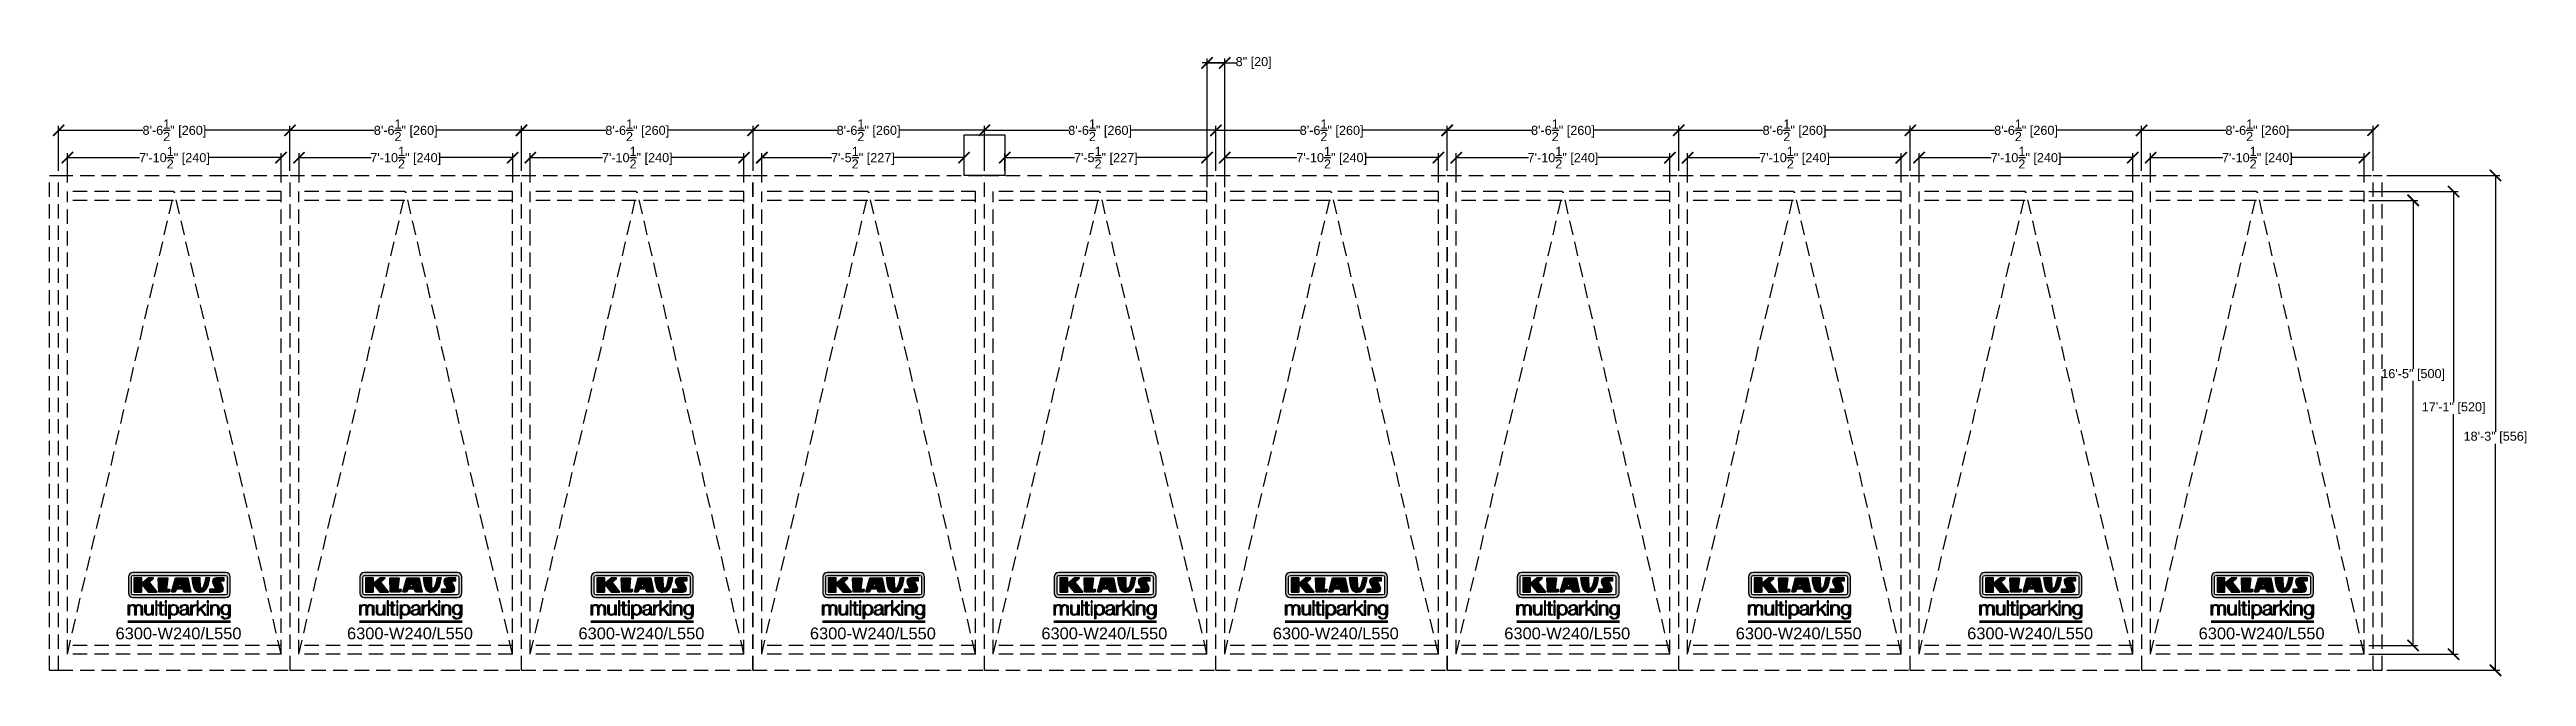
# Model space of a CAD drawing. Extents: x -210816 to 20092, y 4708 to 41486.
# Drawn here: x 16726 to 17822, y 6270 to 6547 of the extents above; entities that cross this region are included whole.
import ezdxf

# ---------------------------------------------------------------- set-up
doc = ezdxf.new("R2010")
doc.units = 0
doc.header["$MEASUREMENT"] = 0
doc.linetypes.add('DASHED', pattern=[0.2067, 0.1654, -0.0413])
doc.linetypes.add('HIDDEN', pattern=[9.525, 6.35, -3.175])
doc.layers.get('0').update_dxf_attribs({"linetype": 'CONTINUOUS'})
doc.layers.get('DEFPOINTS').update_dxf_attribs({"linetype": 'CONTINUOUS'})
for name, color, linetype in [('DIM', 6, 'CONTINUOUS'), ('KLAUS', 30, 'CONTINUOUS'), ('LOGO', 7, 'CONTINUOUS')]:
    doc.layers.add(name, color=color, linetype=linetype)
doc.styles.get("Standard").update_dxf_attribs({"font": 'arial.ttf'})
doc.dimstyles.get("Standard").update_dxf_attribs({"dimtxt": 5, "dimasz": 5, "dimexe": 2, "dimexo": 2, "dimgap": 0.09, "dimtad": 0, "dimtih": 1, "dimtoh": 1, "dimdec": 1, "dimzin": 0, "dimdsep": 46, "dimlunit": 4, "dimtxsty": 'Standard', "dimblk": 'ARCHTICK', "dimcen": -0.09, "dimadec": 0, "dimazin": 0, "dimtfac": 1, "dimtdec": 4, "dimtofl": 0, "dimtmove": 0, "dimatfit": 3, "dimldrblk": 'ARCHTICK', "dimfxl": 1, "dimtolj": 1, "dimtzin": 0, "dimarcsym": 0})

msp = doc.modelspace()

# ---------------------------------------------------------------- blocks, each defined once
blk = doc.blocks.new('_ARCHTICK')
at = {"color": 0, "linetype": 'ByBlock', "const_width": 0.15}
blk.add_lwpolyline([(-0.5, -0.5), (0.5, 0.5)], dxfattribs=at)
blk = doc.blocks.new('*D12098')
at = {"layer": 'DEFPOINTS', "color": 0}
for p in [(17749.9, 6484.5), (17749.9, 6279.7), (17789.4, 6279.7)]:
    blk.add_point(p, dxfattribs=at)
at = {"layer": 'DIM', "color": 0, "lineweight": -2}
for p, q in [((17751.9, 6484.5), (17791.4, 6484.5)), ((17789.4, 6484.5), (17789.4, 6391.3)), ((17789.4, 6279.7), (17789.4, 6386)), ((17751.9, 6279.7), (17791.4, 6279.7))]:
    blk.add_line(p, q, dxfattribs=at)
at = {"layer": 'DIM', "color": 0, "lineweight": -2, "xscale": 5, "yscale": 5, "zscale": 5}
for p, rotation in [((17789.4, 6484.5), 90), ((17789.4, 6279.7), 270)]:
    blk.add_blockref('_ARCHTICK', p, dxfattribs=dict(at, rotation=rotation))
at = {"layer": 'DIM', "color": 0, "insert": (17789.4, 6388.6), "char_height": 4, "attachment_point": 5}
blk.add_mtext('\\A1;17\'-1" [520]', dxfattribs=at)
blk = doc.blocks.new('*D12099')
at = {"layer": 'DEFPOINTS', "color": 0}
for p in [(17757.8, 6491.6), (17757.8, 6272.6), (17807.9, 6272.6)]:
    blk.add_point(p, dxfattribs=at)
at = {"layer": 'DIM', "color": 0, "lineweight": -2}
for p, q in [((17759.8, 6491.6), (17809.9, 6491.6)), ((17807.9, 6491.6), (17807.9, 6378.2)), ((17807.9, 6272.6), (17807.9, 6372.9)), ((17759.8, 6272.6), (17809.9, 6272.6))]:
    blk.add_line(p, q, dxfattribs=at)
at = {"layer": 'DIM', "color": 0, "lineweight": -2, "xscale": 5, "yscale": 5, "zscale": 5}
for p, rotation in [((17807.9, 6491.6), 90), ((17807.9, 6272.6), 270)]:
    blk.add_blockref('_ARCHTICK', p, dxfattribs=dict(at, rotation=rotation))
at = {"layer": 'DIM', "color": 0, "insert": (17807.9, 6375.6), "char_height": 4, "attachment_point": 5}
blk.add_mtext('\\A1;18\'-3" [556]', dxfattribs=at)
blk = doc.blocks.new('*D12100')
at = {"layer": 'DEFPOINTS', "color": 0}
for p in [(17749.9, 6480.6), (17749.9, 6283.6), (17771.5, 6283.6)]:
    blk.add_point(p, dxfattribs=at)
at = {"layer": 'DIM', "color": 0, "lineweight": -2}
for p, q in [((17751.9, 6480.6), (17773.5, 6480.6)), ((17771.5, 6480.6), (17771.5, 6406)), ((17771.5, 6283.6), (17771.5, 6400.7)), ((17751.9, 6283.6), (17773.5, 6283.6))]:
    blk.add_line(p, q, dxfattribs=at)
at = {"layer": 'DIM', "color": 0, "lineweight": -2, "xscale": 5, "yscale": 5, "zscale": 5}
for p, rotation in [((17771.5, 6480.6), 90), ((17771.5, 6283.6), 270)]:
    blk.add_blockref('_ARCHTICK', p, dxfattribs=dict(at, rotation=rotation))
at = {"layer": 'DIM', "color": 0, "insert": (17771.5, 6403.3), "char_height": 4, "attachment_point": 5}
blk.add_mtext('\\A1;16\'-5" [500]', dxfattribs=at)
blk = doc.blocks.new('*D12101')
at = {"layer": 'DEFPOINTS', "color": 0}
for p in [(17753.8, 6511.6), (17651.4, 6491.6), (17753.8, 6491.6)]:
    blk.add_point(p, dxfattribs=at)
at = {"layer": 'DIM', "color": 0, "lineweight": -2}
for p, q in [((17651.4, 6493.6), (17651.4, 6513.6)), ((17651.4, 6511.6), (17688.8, 6511.6)), ((17753.8, 6511.6), (17716.4, 6511.6)), ((17753.8, 6493.6), (17753.8, 6513.6))]:
    blk.add_line(p, q, dxfattribs=at)
at = {"layer": 'DIM', "color": 0, "lineweight": -2, "xscale": 5, "yscale": 5, "zscale": 5, "rotation": 180}
blk.add_blockref('_ARCHTICK', (17651.4, 6511.6), dxfattribs=at)
at = {"layer": 'DIM', "color": 0, "lineweight": -2, "xscale": 5, "yscale": 5, "zscale": 5}
blk.add_blockref('_ARCHTICK', (17753.8, 6511.6), dxfattribs=at)
at = {"layer": 'DIM', "color": 0, "insert": (17702.6, 6511.6), "char_height": 4, "attachment_point": 5}
blk.add_mtext('\\A1;8\'-6{\\H1.000000x;\\S1/2;}" [260]', dxfattribs=at)
blk = doc.blocks.new('*D12102')
at = {"layer": 'DEFPOINTS', "color": 0}
for p in [(17749.9, 6499.5), (17655.4, 6486.5), (17749.9, 6486.5)]:
    blk.add_point(p, dxfattribs=at)
at = {"layer": 'DIM', "color": 0, "lineweight": -2}
for p, q in [((17655.4, 6488.5), (17655.4, 6501.5)), ((17655.4, 6499.5), (17687.3, 6499.5)), ((17749.9, 6499.5), (17718, 6499.5)), ((17749.9, 6488.5), (17749.9, 6501.5))]:
    blk.add_line(p, q, dxfattribs=at)
at = {"layer": 'DIM', "color": 0, "lineweight": -2, "xscale": 5, "yscale": 5, "zscale": 5, "rotation": 180}
blk.add_blockref('_ARCHTICK', (17655.4, 6499.5), dxfattribs=at)
at = {"layer": 'DIM', "color": 0, "lineweight": -2, "xscale": 5, "yscale": 5, "zscale": 5}
blk.add_blockref('_ARCHTICK', (17749.9, 6499.5), dxfattribs=at)
at = {"layer": 'DIM', "color": 0, "insert": (17702.6, 6499.5), "char_height": 4, "attachment_point": 5}
blk.add_mtext('\\A1;7\'-10{\\H1.000000x;\\S1/2;}" [240]', dxfattribs=at)
blk = doc.blocks.new('A$C9188')
at = {"layer": 'KLAUS', "linetype": 'HIDDEN'}
for p, q in [((0, 0), (0, 219)), ((0, 219), (4, 219)), ((4, 0), (4, 219)), ((0, 0), (4, 0))]:
    blk.add_line(p, q, dxfattribs=at)
blk = doc.blocks.new('KLAUS')
at = {"layer": 'LOGO'}
h = blk.add_hatch(color=8, dxfattribs=at)
h.dxf.hatch_style = 2
edge = h.paths.add_edge_path()
edge.add_spline(control_points=[(3.6, 29.1), (2.9, 29.1), (2.3, 28.5), (2.3, 27.8), (2.3, 27.8), (2.3, 16.1), (2.3, 16.1), (2.3, 15.4), (2.9, 14.8), (3.6, 14.8), (3.6, 14.8), (71.2, 14.8), (71.2, 14.8), (71.9, 14.8), (72.5, 15.4), (72.5, 16.1), (72.5, 16.1), (72.5, 27.8), (72.5, 27.8), (72.5, 28.5), (71.9, 29.1), (71.2, 29.1), (71.2, 29.1), (3.6, 29.1), (3.6, 29.1), (3.6, 29.1), (3.6, 29.1), (3.6, 29.1)], knot_values=[0, 0, 0, 0, 1, 1, 1, 2, 2, 2, 3, 3, 3, 4, 4, 4, 5, 5, 5, 6, 6, 6, 7, 7, 7, 8, 8, 8, 9, 9, 9, 9], degree=3, periodic=0)
edge = h.paths.add_edge_path()
edge.add_spline(control_points=[(3.4, 31.2), (3.4, 31.2), (71.5, 31.2), (71.5, 31.2), (73.3, 31.2), (74.7, 29.8), (74.7, 28), (74.7, 28), (74.7, 16.2), (74.7, 16.2), (74.7, 14.4), (73.3, 12.9), (71.5, 12.9), (71.5, 12.9), (3.4, 12.9), (3.4, 12.9), (1.6, 12.9), (0.1, 14.4), (0.1, 16.2), (0.1, 16.2), (0.1, 28), (0.1, 28), (0.1, 29.8), (1.6, 31.2), (3.4, 31.2), (3.4, 31.2), (3.4, 31.2), (3.4, 31.2)], knot_values=[0, 0, 0, 0, 1, 1, 1, 2, 2, 2, 3, 3, 3, 4, 4, 4, 5, 5, 5, 6, 6, 6, 7, 7, 7, 8, 8, 8, 9, 9, 9, 9], degree=3, periodic=0)
h = blk.add_hatch(color=8, dxfattribs=at)
h.dxf.hatch_style = 2
edge = h.paths.add_edge_path()
edge.add_spline(control_points=[(4.5, 27.3), (4.5, 27.3), (9.7, 27.3), (9.7, 27.3), (9.8, 27.3), (10, 27.2), (10, 27.1), (10, 27.1), (10, 23.7), (10, 23.7), (10, 23.7), (9.9, 23.6), (10, 23.6), (10.1, 23.5), (10.2, 23.6), (10.2, 23.6), (10.2, 23.6), (10.5, 23.7), (10.5, 23.7), (10.5, 23.7), (14.9, 27.3), (14.9, 27.3), (14.9, 27.3), (18.4, 27.3), (18.4, 27.3), (18.4, 27.3), (18.5, 27.3), (18.6, 27.2), (18.6, 27), (18.5, 26.9), (18.5, 26.9), (18.5, 26.9), (15.5, 24.1), (15.5, 24.1), (15.5, 24.1), (21.1, 17.1), (21.1, 17.1), (21.1, 17.1), (21.1, 16.9), (21.1, 16.9), (21.1, 16.8), (21, 16.8), (21, 16.8), (21, 16.8), (14.7, 16.8), (14.7, 16.8), (14.7, 16.8), (10.3, 22.2), (10.3, 22.2), (10.3, 22.2), (10.2, 22.2), (10.1, 22.2), (10, 22.2), (10, 22.1), (10, 22.1), (10, 22.1), (10, 17.1), (10, 17.1), (10, 16.9), (9.8, 16.8), (9.7, 16.8), (9.7, 16.8), (4.5, 16.8), (4.5, 16.8), (4.4, 16.8), (4.2, 16.9), (4.2, 17.1), (4.2, 17.1), (4.2, 27.1), (4.2, 27.1), (4.2, 27.2), (4.4, 27.3), (4.5, 27.3), (4.5, 27.3), (4.5, 27.3), (4.5, 27.3)], knot_values=[0, 0, 0, 0, 1, 1, 1, 2, 2, 2, 3, 3, 3, 4, 4, 4, 5, 5, 5, 6, 6, 6, 7, 7, 7, 8, 8, 8, 9, 9, 9, 10, 10, 10, 11, 11, 11, 12, 12, 12, 13, 13, 13, 14, 14, 14, 15, 15, 15, 16, 16, 16, 17, 17, 17, 18, 18, 18, 19, 19, 19, 20, 20, 20, 21, 21, 21, 22, 22, 22, 23, 23, 23, 24, 24, 24, 25, 25, 25, 25], degree=3, periodic=0)
h = blk.add_hatch(color=8, dxfattribs=at)
h.dxf.hatch_style = 2
h.paths.add_polyline_path([(22.4, 17.1), (22, 27.1), (22.2, 27.3), (28.5, 27.3), (28.9, 27), (28, 19.1), (30.3, 19.1), (30.4, 18.9), (30.1, 17), (29.5, 16.8), (22.6, 16.8)])
h = blk.add_hatch(color=8, dxfattribs=at)
h.paths.add_polyline_path([(36.5, 21), (38.9, 21), (37.9, 23.6)])
h.paths.add_polyline_path([(34.5, 27.3), (43.6, 27.3), (45.8, 16.9), (45.6, 16.8), (40.8, 16.8), (39.9, 18.9), (35.4, 18.9), (34.3, 16.8), (31.8, 16.8), (31.7, 17)])
h = blk.add_hatch(color=8, dxfattribs=at)
h.dxf.hatch_style = 2
edge = h.paths.add_edge_path()
edge.add_spline(control_points=[(52.7, 27.3), (52.7, 27.3), (52.9, 20.1), (52.9, 20.1), (53, 19.9), (53.2, 19.8), (53.4, 19.7), (53.9, 19.6), (54.4, 19.6), (54.6, 20), (55.2, 21.3), (56.3, 25.4), (56.6, 27.3), (56.6, 27.3), (59.8, 27.3), (59.8, 27.3), (58.8, 23.9), (58.6, 16.8), (52.6, 16.8), (48.7, 16.7), (48, 19.4), (47.3, 22.2), (46.9, 23.7), (46.5, 27.3), (46.5, 27.3), (46.5, 27.3), (52.7, 27.3), (52.7, 27.3), (52.7, 27.3), (52.7, 27.3), (52.7, 27.3)], knot_values=[0, 0, 0, 0, 1, 1, 1, 2, 2, 2, 3, 3, 3, 4, 4, 4, 5, 5, 5, 6, 6, 6, 7, 7, 7, 8, 8, 8, 9, 9, 9, 10, 10, 10, 10], degree=3, periodic=0)
h = blk.add_hatch(color=8, dxfattribs=at)
h.dxf.hatch_style = 2
edge = h.paths.add_edge_path()
edge.add_spline(control_points=[(64.5, 27.3), (64.5, 27.3), (70.3, 27.3), (70.3, 27.3), (70.3, 26.5), (70.3, 26), (70.3, 25.1), (70.3, 25.1), (67.3, 25.1), (67.3, 25.1), (67.2, 25), (67.2, 25.1), (67.2, 24.9), (67.2, 24.9), (69.7, 20.4), (69.7, 19.6), (69.7, 16.4), (67.2, 16.8), (65.9, 16.8), (65.9, 16.8), (59.6, 16.8), (59.6, 16.8), (59.6, 17.8), (59.6, 18.2), (59.6, 19.1), (59.6, 19.1), (63.8, 19.1), (63.8, 19.1), (63.8, 19.2), (63.8, 19.1), (63.8, 19.3), (63.8, 20.3), (61.6, 23.1), (61.6, 24.6), (61.6, 26.3), (62.8, 27.3), (64.5, 27.3), (64.5, 27.3), (64.5, 27.3), (64.5, 27.3)], knot_values=[0, 0, 0, 0, 1, 1, 1, 2, 2, 2, 3, 3, 3, 4, 4, 4, 5, 5, 5, 6, 6, 6, 7, 7, 7, 8, 8, 8, 9, 9, 9, 10, 10, 10, 11, 11, 11, 12, 12, 12, 13, 13, 13, 13], degree=3, periodic=0)
h = blk.add_hatch(color=30, dxfattribs=at)
h.dxf.hatch_style = 2
edge = h.paths.add_edge_path()
edge.add_spline(control_points=[(0, 0), (0, 0), (0.9, 0), (0.9, 0), (0.9, 0), (0.9, 4.2), (0.9, 4.2), (0.9, 5.8), (1.6, 7), (3.2, 7), (4.3, 7), (4.8, 6.1), (4.8, 5.1), (4.8, 5.1), (4.8, 0), (4.8, 0), (4.8, 0), (5.7, 0), (5.7, 0), (5.7, 0), (5.7, 4.3), (5.7, 4.3), (5.7, 5.7), (6.1, 7), (7.7, 7), (9, 7), (9.5, 6.3), (9.5, 5.1), (9.5, 5.1), (9.5, 0), (9.5, 0), (9.5, 0), (10.4, 0), (10.4, 0), (10.4, 0), (10.4, 5.1), (10.4, 5.1), (10.4, 6.9), (9.6, 7.8), (7.9, 7.8), (6.9, 7.8), (6, 7.3), (5.5, 6.3), (5.3, 7.3), (4.4, 7.8), (3.4, 7.8), (2.2, 7.8), (1.4, 7.2), (0.9, 6.3), (0.9, 6.3), (0.9, 6.3), (0.9, 6.3), (0.9, 6.3), (0.9, 7.6), (0.9, 7.6), (0.9, 7.6), (0, 7.6), (0, 7.6), (0, 7.6), (0, 0), (0, 0), (0, 0), (0, 0), (0, 0)], knot_values=[0, 0, 0, 0, 1, 1, 1, 2, 2, 2, 3, 3, 3, 4, 4, 4, 5, 5, 5, 6, 6, 6, 7, 7, 7, 8, 8, 8, 9, 9, 9, 10, 10, 10, 11, 11, 11, 12, 12, 12, 13, 13, 13, 14, 14, 14, 15, 15, 15, 16, 16, 16, 17, 17, 17, 18, 18, 18, 19, 19, 19, 20, 20, 20, 21, 21, 21, 21], degree=3, periodic=0)
h = blk.add_hatch(color=30, dxfattribs=at)
h.dxf.hatch_style = 2
edge = h.paths.add_edge_path()
edge.add_spline(control_points=[(18.3, 7.6), (18.3, 7.6), (17.4, 7.6), (17.4, 7.6), (17.4, 7.6), (17.4, 3.6), (17.4, 3.6), (17.4, 2), (16.7, 0.6), (15.1, 0.6), (13.7, 0.6), (13.1, 1.3), (13.1, 2.6), (13.1, 2.6), (13.1, 7.6), (13.1, 7.6), (13.1, 7.6), (12.2, 7.6), (12.2, 7.6), (12.2, 7.6), (12.2, 2.6), (12.2, 2.6), (12.2, 0.9), (12.9, -0.2), (14.8, -0.2), (16, -0.2), (17, 0.4), (17.4, 1.4), (17.4, 1.4), (17.5, 1.4), (17.5, 1.4), (17.5, 1.4), (17.5, 0), (17.5, 0), (17.5, 0), (18.3, 0), (18.3, 0), (18.3, 0), (18.3, 7.6), (18.3, 7.6), (18.3, 7.6), (18.3, 7.6), (18.3, 7.6)], knot_values=[0, 0, 0, 0, 1, 1, 1, 2, 2, 2, 3, 3, 3, 4, 4, 4, 5, 5, 5, 6, 6, 6, 7, 7, 7, 8, 8, 8, 9, 9, 9, 10, 10, 10, 11, 11, 11, 12, 12, 12, 13, 13, 13, 14, 14, 14, 14], degree=3, periodic=0)
h = blk.add_hatch(color=30, dxfattribs=at)
h.dxf.hatch_style = 2
h.paths.add_polyline_path([(20.1, 0), (21, 0), (21, 10.5), (20.1, 10.5)])
h = blk.add_hatch(color=30, dxfattribs=at)
h.dxf.hatch_style = 2
edge = h.paths.add_edge_path()
edge.add_spline(control_points=[(24.2, 9.8), (24.2, 9.8), (23.3, 9.8), (23.3, 9.8), (23.3, 9.8), (23.3, 7.6), (23.3, 7.6), (23.3, 7.6), (22, 7.6), (22, 7.6), (22, 7.6), (22, 6.8), (22, 6.8), (22, 6.8), (23.3, 6.8), (23.3, 6.8), (23.3, 6.8), (23.3, 1.6), (23.3, 1.6), (23.3, 0.3), (23.7, -0.1), (24.9, -0.1), (25.2, -0.1), (25.5, -0.1), (25.8, -0.1), (25.8, -0.1), (25.8, 0.7), (25.8, 0.7), (25.5, 0.7), (25.2, 0.7), (25, 0.7), (24.3, 0.7), (24.2, 1.1), (24.2, 1.7), (24.2, 1.7), (24.2, 6.8), (24.2, 6.8), (24.2, 6.8), (25.8, 6.8), (25.8, 6.8), (25.8, 6.8), (25.8, 7.6), (25.8, 7.6), (25.8, 7.6), (24.2, 7.6), (24.2, 7.6), (24.2, 7.6), (24.2, 9.8), (24.2, 9.8), (24.2, 9.8), (24.2, 9.8), (24.2, 9.8)], knot_values=[0, 0, 0, 0, 1, 1, 1, 2, 2, 2, 3, 3, 3, 4, 4, 4, 5, 5, 5, 6, 6, 6, 7, 7, 7, 8, 8, 8, 9, 9, 9, 10, 10, 10, 11, 11, 11, 12, 12, 12, 13, 13, 13, 14, 14, 14, 15, 15, 15, 16, 16, 16, 17, 17, 17, 17], degree=3, periodic=0)
h = blk.add_hatch(color=30, dxfattribs=at)
h.paths.add_polyline_path([(27.1, 0), (28, 0), (28, 7.6), (27.1, 7.6)])
h.paths.add_polyline_path([(27.1, 9), (28, 9), (28, 10.5), (27.1, 10.5)])
h = blk.add_hatch(color=30, dxfattribs=at)
edge = h.paths.add_edge_path()
edge.add_spline(control_points=[(35.8, 3.8), (35.8, 2.2), (35.1, 0.6), (33.4, 0.6), (31.4, 0.6), (30.7, 2.2), (30.7, 3.8), (30.7, 5.5), (31.3, 7), (33.4, 7), (35.1, 7), (35.8, 5.3), (35.8, 3.8), (35.8, 3.8), (35.8, 3.8), (35.8, 3.8)], knot_values=[0, 0, 0, 0, 1, 1, 1, 2, 2, 2, 3, 3, 3, 4, 4, 4, 5, 5, 5, 5], degree=3, periodic=0)
edge = h.paths.add_edge_path()
edge.add_spline(control_points=[(29.8, -2.8), (29.8, -2.8), (30.7, -2.8), (30.7, -2.8), (30.7, -2.8), (30.7, 1.4), (30.7, 1.4), (30.7, 1.4), (30.7, 1.4), (30.7, 1.4), (31.1, 0.4), (32.2, -0.2), (33.4, -0.2), (35.7, -0.2), (36.8, 1.6), (36.8, 3.8), (36.8, 5.9), (35.7, 7.8), (33.4, 7.8), (32.2, 7.8), (31.1, 7.1), (30.7, 6.1), (30.7, 6.1), (30.6, 6.1), (30.6, 6.1), (30.6, 6.1), (30.6, 7.6), (30.6, 7.6), (30.6, 7.6), (29.8, 7.6), (29.8, 7.6), (29.8, 7.6), (29.8, -2.8), (29.8, -2.8), (29.8, -2.8), (29.8, -2.8), (29.8, -2.8)], knot_values=[0, 0, 0, 0, 1, 1, 1, 2, 2, 2, 3, 3, 3, 4, 4, 4, 5, 5, 5, 6, 6, 6, 7, 7, 7, 8, 8, 8, 9, 9, 9, 10, 10, 10, 11, 11, 11, 12, 12, 12, 12], degree=3, periodic=0)
h = blk.add_hatch(color=30, dxfattribs=at)
edge = h.paths.add_edge_path()
edge.add_spline(control_points=[(43, 2.9), (43, 1.4), (41.8, 0.6), (40.4, 0.6), (39.5, 0.6), (38.7, 1.1), (38.7, 2), (38.7, 3.5), (40.7, 3.5), (42.2, 3.8), (42.5, 3.8), (42.9, 3.9), (43, 4.1), (43, 4.1), (43, 4.1), (43, 4.1), (43, 4.1), (43, 2.9), (43, 2.9), (43, 2.9), (43, 2.9), (43, 2.9)], knot_values=[0, 0, 0, 0, 1, 1, 1, 2, 2, 2, 3, 3, 3, 4, 4, 4, 5, 5, 5, 6, 6, 6, 7, 7, 7, 7], degree=3, periodic=0)
edge = h.paths.add_edge_path()
edge.add_spline(control_points=[(39, 5.2), (39.1, 6.5), (39.9, 7), (41.1, 7), (42.1, 7), (43, 6.7), (43, 5.4), (43, 4.6), (42.6, 4.5), (41.8, 4.4), (39.9, 4.2), (37.8, 4.1), (37.8, 2), (37.8, 0.5), (38.9, -0.2), (40.3, -0.2), (41.8, -0.2), (42.4, 0.3), (43.1, 1.3), (43.1, 1.3), (43.1, 1.3), (43.1, 1.3), (43.1, 0.5), (43.2, 0), (44.2, 0), (44.4, 0), (44.6, 0), (44.8, 0.1), (44.8, 0.1), (44.8, 0.8), (44.8, 0.8), (44.7, 0.8), (44.6, 0.8), (44.5, 0.8), (44.1, 0.8), (44, 1), (44, 1.3), (44, 1.3), (44, 5.3), (44, 5.3), (44, 7.4), (42.5, 7.8), (41.2, 7.8), (39.4, 7.8), (38.2, 7), (38.1, 5.2), (38.1, 5.2), (39, 5.2), (39, 5.2), (39, 5.2), (39, 5.2), (39, 5.2)], knot_values=[0, 0, 0, 0, 1, 1, 1, 2, 2, 2, 3, 3, 3, 4, 4, 4, 5, 5, 5, 6, 6, 6, 7, 7, 7, 8, 8, 8, 9, 9, 9, 10, 10, 10, 11, 11, 11, 12, 12, 12, 13, 13, 13, 14, 14, 14, 15, 15, 15, 16, 16, 16, 17, 17, 17, 17], degree=3, periodic=0)
h = blk.add_hatch(color=30, dxfattribs=at)
h.dxf.hatch_style = 2
edge = h.paths.add_edge_path()
edge.add_spline(control_points=[(45.8, 0), (45.8, 0), (46.7, 0), (46.7, 0), (46.7, 0), (46.7, 4), (46.7, 4), (46.7, 5.6), (47.9, 6.8), (49.5, 6.7), (49.5, 6.7), (49.5, 7.7), (49.5, 7.7), (48.2, 7.7), (47.1, 7), (46.7, 5.8), (46.7, 5.8), (46.6, 5.8), (46.6, 5.8), (46.6, 5.8), (46.6, 7.6), (46.6, 7.6), (46.6, 7.6), (45.8, 7.6), (45.8, 7.6), (45.8, 7.6), (45.8, 0), (45.8, 0), (45.8, 0), (45.8, 0), (45.8, 0)], knot_values=[0, 0, 0, 0, 1, 1, 1, 2, 2, 2, 3, 3, 3, 4, 4, 4, 5, 5, 5, 6, 6, 6, 7, 7, 7, 8, 8, 8, 9, 9, 9, 10, 10, 10, 10], degree=3, periodic=0)
h = blk.add_hatch(color=30, dxfattribs=at)
h.dxf.hatch_style = 2
h.paths.add_polyline_path([(50.4, 0), (51.3, 0), (51.3, 2.9), (52.8, 4.1), (55.8, 0), (57, 0), (53.5, 4.8), (56.7, 7.6), (55.5, 7.6), (51.3, 3.9), (51.3, 10.5), (50.4, 10.5)])
h = blk.add_hatch(color=30, dxfattribs=at)
h.paths.add_polyline_path([(57.7, 0), (58.7, 0), (58.7, 7.6), (57.7, 7.6)])
h.paths.add_polyline_path([(57.7, 9), (58.7, 9), (58.7, 10.5), (57.7, 10.5)])
h = blk.add_hatch(color=30, dxfattribs=at)
h.dxf.hatch_style = 2
edge = h.paths.add_edge_path()
edge.add_spline(control_points=[(60.4, 0), (60.4, 0), (61.3, 0), (61.3, 0), (61.3, 0), (61.3, 4.4), (61.3, 4.4), (61.4, 5.9), (62.2, 7), (63.7, 7), (65.2, 7), (65.6, 6), (65.6, 4.7), (65.6, 4.7), (65.6, 0), (65.6, 0), (65.6, 0), (66.5, 0), (66.5, 0), (66.5, 0), (66.5, 4.9), (66.5, 4.9), (66.5, 6.7), (65.9, 7.8), (63.8, 7.8), (62.7, 7.8), (61.7, 7.2), (61.4, 6.3), (61.4, 6.3), (61.3, 6.3), (61.3, 6.3), (61.3, 6.3), (61.3, 7.6), (61.3, 7.6), (61.3, 7.6), (60.4, 7.6), (60.4, 7.6), (60.4, 7.6), (60.4, 0), (60.4, 0), (60.4, 0), (60.4, 0), (60.4, 0)], knot_values=[0, 0, 0, 0, 1, 1, 1, 2, 2, 2, 3, 3, 3, 4, 4, 4, 5, 5, 5, 6, 6, 6, 7, 7, 7, 8, 8, 8, 9, 9, 9, 10, 10, 10, 11, 11, 11, 12, 12, 12, 13, 13, 13, 14, 14, 14, 14], degree=3, periodic=0)
h = blk.add_hatch(color=30, dxfattribs=at)
edge = h.paths.add_edge_path()
edge.add_spline(control_points=[(71.3, 0.9), (69.6, 0.9), (68.8, 2.3), (68.8, 3.9), (68.8, 5.4), (69.6, 7), (71.3, 7), (73.1, 7), (73.7, 5.3), (73.7, 3.9), (73.7, 2.3), (72.9, 0.9), (71.3, 0.9), (71.3, 0.9), (71.3, 0.9), (71.3, 0.9)], knot_values=[0, 0, 0, 0, 1, 1, 1, 2, 2, 2, 3, 3, 3, 4, 4, 4, 5, 5, 5, 5], degree=3, periodic=0)
edge = h.paths.add_edge_path()
edge.add_spline(control_points=[(74.7, 7.6), (74.7, 7.6), (73.7, 7.6), (73.7, 7.6), (73.7, 7.6), (73.7, 6.3), (73.7, 6.3), (73.7, 6.3), (73.7, 6.3), (73.7, 6.3), (73.4, 7.1), (72.4, 7.8), (71.3, 7.8), (69.1, 7.8), (67.9, 6), (67.9, 4), (67.9, 1.8), (68.9, 0.1), (71.3, 0.1), (72.4, 0.1), (73.3, 0.7), (73.7, 1.6), (73.7, 1.6), (73.7, 1.6), (73.7, 1.6), (73.7, 1.6), (73.7, 0.6), (73.7, 0.6), (73.7, -1.2), (73, -2.2), (71.3, -2.2), (70.3, -2.2), (69.3, -1.8), (69.1, -0.7), (69.1, -0.7), (68.2, -0.7), (68.2, -0.7), (68.3, -2.3), (69.8, -3), (71.3, -3), (73.8, -3), (74.7, -1.6), (74.7, 0.6), (74.7, 0.6), (74.7, 7.6), (74.7, 7.6), (74.7, 7.6), (74.7, 7.6), (74.7, 7.6)], knot_values=[0, 0, 0, 0, 1, 1, 1, 2, 2, 2, 3, 3, 3, 4, 4, 4, 5, 5, 5, 6, 6, 6, 7, 7, 7, 8, 8, 8, 9, 9, 9, 10, 10, 10, 11, 11, 11, 12, 12, 12, 13, 13, 13, 14, 14, 14, 15, 15, 15, 16, 16, 16, 16], degree=3, periodic=0)
for points in [[(22.4, 17.1), (22, 27.1), (22.2, 27.3), (28.5, 27.3), (28.9, 27), (28, 19.1), (30.3, 19.1), (30.4, 18.9), (30.1, 17), (29.5, 16.8), (22.6, 16.8), (22.4, 17.1), (22.4, 17.1)], [(34.5, 27.3), (43.6, 27.3), (45.8, 16.9), (45.6, 16.8), (40.8, 16.8), (39.9, 18.9), (35.4, 18.9), (34.3, 16.8), (31.8, 16.8), (31.7, 17), (34.5, 27.3), (34.5, 27.3)], [(36.5, 21), (38.9, 21), (37.9, 23.6), (36.5, 21), (36.5, 21)], [(20.1, 0), (21, 0), (21, 10.5), (20.1, 10.5), (20.1, 0), (20.1, 0)], [(27.1, 9), (28, 9), (28, 10.5), (27.1, 10.5), (27.1, 9), (27.1, 9)], [(27.1, 0), (28, 0), (28, 7.6), (27.1, 7.6), (27.1, 0), (27.1, 0)], [(50.4, 0), (51.3, 0), (51.3, 2.9), (52.8, 4.1), (55.8, 0), (57, 0), (53.5, 4.8), (56.7, 7.6), (55.5, 7.6), (51.3, 3.9), (51.3, 10.5), (50.4, 10.5), (50.4, 0), (50.4, 0)], [(57.7, 9), (58.7, 9), (58.7, 10.5), (57.7, 10.5), (57.7, 9), (57.7, 9)], [(57.7, 0), (58.7, 0), (58.7, 7.6), (57.7, 7.6), (57.7, 0), (57.7, 0)]]:
    blk.add_lwpolyline(points, dxfattribs=at)
for points, knots in [([(3.4, 31.2), (3.4, 31.2), (71.5, 31.2), (71.5, 31.2), (73.3, 31.2), (74.7, 29.8), (74.7, 28), (74.7, 28), (74.7, 16.2), (74.7, 16.2), (74.7, 14.4), (73.3, 12.9), (71.5, 12.9), (71.5, 12.9), (3.4, 12.9), (3.4, 12.9), (1.6, 12.9), (0.1, 14.4), (0.1, 16.2), (0.1, 16.2), (0.1, 28), (0.1, 28), (0.1, 29.8), (1.6, 31.2), (3.4, 31.2), (3.4, 31.2), (3.4, 31.2), (3.4, 31.2)], [0, 0, 0, 0, 1, 1, 1, 2, 2, 2, 3, 3, 3, 4, 4, 4, 5, 5, 5, 6, 6, 6, 7, 7, 7, 8, 8, 8, 9, 9, 9, 9]), ([(3.6, 29.1), (2.9, 29.1), (2.3, 28.5), (2.3, 27.8), (2.3, 27.8), (2.3, 16.1), (2.3, 16.1), (2.3, 15.4), (2.9, 14.8), (3.6, 14.8), (3.6, 14.8), (71.2, 14.8), (71.2, 14.8), (71.9, 14.8), (72.5, 15.4), (72.5, 16.1), (72.5, 16.1), (72.5, 27.8), (72.5, 27.8), (72.5, 28.5), (71.9, 29.1), (71.2, 29.1), (71.2, 29.1), (3.6, 29.1), (3.6, 29.1), (3.6, 29.1), (3.6, 29.1), (3.6, 29.1)], [0, 0, 0, 0, 1, 1, 1, 2, 2, 2, 3, 3, 3, 4, 4, 4, 5, 5, 5, 6, 6, 6, 7, 7, 7, 8, 8, 8, 9, 9, 9, 9]), ([(4.5, 27.3), (4.5, 27.3), (9.7, 27.3), (9.7, 27.3), (9.8, 27.3), (10, 27.2), (10, 27.1), (10, 27.1), (10, 23.7), (10, 23.7), (10, 23.7), (9.9, 23.6), (10, 23.6), (10.1, 23.5), (10.2, 23.6), (10.2, 23.6), (10.2, 23.6), (10.5, 23.7), (10.5, 23.7), (10.5, 23.7), (14.9, 27.3), (14.9, 27.3), (14.9, 27.3), (18.4, 27.3), (18.4, 27.3), (18.4, 27.3), (18.5, 27.3), (18.6, 27.2), (18.6, 27), (18.5, 26.9), (18.5, 26.9), (18.5, 26.9), (15.5, 24.1), (15.5, 24.1), (15.5, 24.1), (21.1, 17.1), (21.1, 17.1), (21.1, 17.1), (21.1, 16.9), (21.1, 16.9), (21.1, 16.8), (21, 16.8), (21, 16.8), (21, 16.8), (14.7, 16.8), (14.7, 16.8), (14.7, 16.8), (10.3, 22.2), (10.3, 22.2), (10.3, 22.2), (10.2, 22.2), (10.1, 22.2), (10, 22.2), (10, 22.1), (10, 22.1), (10, 22.1), (10, 17.1), (10, 17.1), (10, 16.9), (9.8, 16.8), (9.7, 16.8), (9.7, 16.8), (4.5, 16.8), (4.5, 16.8), (4.4, 16.8), (4.2, 16.9), (4.2, 17.1), (4.2, 17.1), (4.2, 27.1), (4.2, 27.1), (4.2, 27.2), (4.4, 27.3), (4.5, 27.3), (4.5, 27.3), (4.5, 27.3), (4.5, 27.3)], [0, 0, 0, 0, 1, 1, 1, 2, 2, 2, 3, 3, 3, 4, 4, 4, 5, 5, 5, 6, 6, 6, 7, 7, 7, 8, 8, 8, 9, 9, 9, 10, 10, 10, 11, 11, 11, 12, 12, 12, 13, 13, 13, 14, 14, 14, 15, 15, 15, 16, 16, 16, 17, 17, 17, 18, 18, 18, 19, 19, 19, 20, 20, 20, 21, 21, 21, 22, 22, 22, 23, 23, 23, 24, 24, 24, 25, 25, 25, 25]), ([(52.7, 27.3), (52.7, 27.3), (52.9, 20.1), (52.9, 20.1), (53, 19.9), (53.2, 19.8), (53.4, 19.7), (53.9, 19.6), (54.4, 19.6), (54.6, 20), (55.2, 21.3), (56.3, 25.4), (56.6, 27.3), (56.6, 27.3), (59.8, 27.3), (59.8, 27.3), (58.8, 23.9), (58.6, 16.8), (52.6, 16.8), (48.7, 16.7), (48, 19.4), (47.3, 22.2), (46.9, 23.7), (46.5, 27.3), (46.5, 27.3), (46.5, 27.3), (52.7, 27.3), (52.7, 27.3), (52.7, 27.3), (52.7, 27.3), (52.7, 27.3)], [0, 0, 0, 0, 1, 1, 1, 2, 2, 2, 3, 3, 3, 4, 4, 4, 5, 5, 5, 6, 6, 6, 7, 7, 7, 8, 8, 8, 9, 9, 9, 10, 10, 10, 10]), ([(64.5, 27.3), (64.5, 27.3), (70.3, 27.3), (70.3, 27.3), (70.3, 26.5), (70.3, 26), (70.3, 25.1), (70.3, 25.1), (67.3, 25.1), (67.3, 25.1), (67.2, 25), (67.2, 25.1), (67.2, 24.9), (67.2, 24.9), (69.7, 20.4), (69.7, 19.6), (69.7, 16.4), (67.2, 16.8), (65.9, 16.8), (65.9, 16.8), (59.6, 16.8), (59.6, 16.8), (59.6, 17.8), (59.6, 18.2), (59.6, 19.1), (59.6, 19.1), (63.8, 19.1), (63.8, 19.1), (63.8, 19.2), (63.8, 19.1), (63.8, 19.3), (63.8, 20.3), (61.6, 23.1), (61.6, 24.6), (61.6, 26.3), (62.8, 27.3), (64.5, 27.3), (64.5, 27.3), (64.5, 27.3), (64.5, 27.3)], [0, 0, 0, 0, 1, 1, 1, 2, 2, 2, 3, 3, 3, 4, 4, 4, 5, 5, 5, 6, 6, 6, 7, 7, 7, 8, 8, 8, 9, 9, 9, 10, 10, 10, 11, 11, 11, 12, 12, 12, 13, 13, 13, 13]), ([(0, 0), (0, 0), (0.9, 0), (0.9, 0), (0.9, 0), (0.9, 4.2), (0.9, 4.2), (0.9, 5.8), (1.6, 7), (3.2, 7), (4.3, 7), (4.8, 6.1), (4.8, 5.1), (4.8, 5.1), (4.8, 0), (4.8, 0), (4.8, 0), (5.7, 0), (5.7, 0), (5.7, 0), (5.7, 4.3), (5.7, 4.3), (5.7, 5.7), (6.1, 7), (7.7, 7), (9, 7), (9.5, 6.3), (9.5, 5.1), (9.5, 5.1), (9.5, 0), (9.5, 0), (9.5, 0), (10.4, 0), (10.4, 0), (10.4, 0), (10.4, 5.1), (10.4, 5.1), (10.4, 6.9), (9.6, 7.8), (7.9, 7.8), (6.9, 7.8), (6, 7.3), (5.5, 6.3), (5.3, 7.3), (4.4, 7.8), (3.4, 7.8), (2.2, 7.8), (1.4, 7.2), (0.9, 6.3), (0.9, 6.3), (0.9, 6.3), (0.9, 6.3), (0.9, 6.3), (0.9, 7.6), (0.9, 7.6), (0.9, 7.6), (0, 7.6), (0, 7.6), (0, 7.6), (0, 0), (0, 0), (0, 0), (0, 0), (0, 0)], [0, 0, 0, 0, 1, 1, 1, 2, 2, 2, 3, 3, 3, 4, 4, 4, 5, 5, 5, 6, 6, 6, 7, 7, 7, 8, 8, 8, 9, 9, 9, 10, 10, 10, 11, 11, 11, 12, 12, 12, 13, 13, 13, 14, 14, 14, 15, 15, 15, 16, 16, 16, 17, 17, 17, 18, 18, 18, 19, 19, 19, 20, 20, 20, 21, 21, 21, 21]), ([(18.3, 7.6), (18.3, 7.6), (17.4, 7.6), (17.4, 7.6), (17.4, 7.6), (17.4, 3.6), (17.4, 3.6), (17.4, 2), (16.7, 0.6), (15.1, 0.6), (13.7, 0.6), (13.1, 1.3), (13.1, 2.6), (13.1, 2.6), (13.1, 7.6), (13.1, 7.6), (13.1, 7.6), (12.2, 7.6), (12.2, 7.6), (12.2, 7.6), (12.2, 2.6), (12.2, 2.6), (12.2, 0.9), (12.9, -0.2), (14.8, -0.2), (16, -0.2), (17, 0.4), (17.4, 1.4), (17.4, 1.4), (17.5, 1.4), (17.5, 1.4), (17.5, 1.4), (17.5, 0), (17.5, 0), (17.5, 0), (18.3, 0), (18.3, 0), (18.3, 0), (18.3, 7.6), (18.3, 7.6), (18.3, 7.6), (18.3, 7.6), (18.3, 7.6)], [0, 0, 0, 0, 1, 1, 1, 2, 2, 2, 3, 3, 3, 4, 4, 4, 5, 5, 5, 6, 6, 6, 7, 7, 7, 8, 8, 8, 9, 9, 9, 10, 10, 10, 11, 11, 11, 12, 12, 12, 13, 13, 13, 14, 14, 14, 14]), ([(24.2, 9.8), (24.2, 9.8), (23.3, 9.8), (23.3, 9.8), (23.3, 9.8), (23.3, 7.6), (23.3, 7.6), (23.3, 7.6), (22, 7.6), (22, 7.6), (22, 7.6), (22, 6.8), (22, 6.8), (22, 6.8), (23.3, 6.8), (23.3, 6.8), (23.3, 6.8), (23.3, 1.6), (23.3, 1.6), (23.3, 0.3), (23.7, -0.1), (24.9, -0.1), (25.2, -0.1), (25.5, -0.1), (25.8, -0.1), (25.8, -0.1), (25.8, 0.7), (25.8, 0.7), (25.5, 0.7), (25.2, 0.7), (25, 0.7), (24.3, 0.7), (24.2, 1.1), (24.2, 1.7), (24.2, 1.7), (24.2, 6.8), (24.2, 6.8), (24.2, 6.8), (25.8, 6.8), (25.8, 6.8), (25.8, 6.8), (25.8, 7.6), (25.8, 7.6), (25.8, 7.6), (24.2, 7.6), (24.2, 7.6), (24.2, 7.6), (24.2, 9.8), (24.2, 9.8), (24.2, 9.8), (24.2, 9.8), (24.2, 9.8)], [0, 0, 0, 0, 1, 1, 1, 2, 2, 2, 3, 3, 3, 4, 4, 4, 5, 5, 5, 6, 6, 6, 7, 7, 7, 8, 8, 8, 9, 9, 9, 10, 10, 10, 11, 11, 11, 12, 12, 12, 13, 13, 13, 14, 14, 14, 15, 15, 15, 16, 16, 16, 17, 17, 17, 17]), ([(29.8, -2.8), (29.8, -2.8), (30.7, -2.8), (30.7, -2.8), (30.7, -2.8), (30.7, 1.4), (30.7, 1.4), (30.7, 1.4), (30.7, 1.4), (30.7, 1.4), (31.1, 0.4), (32.2, -0.2), (33.4, -0.2), (35.7, -0.2), (36.8, 1.6), (36.8, 3.8), (36.8, 5.9), (35.7, 7.8), (33.4, 7.8), (32.2, 7.8), (31.1, 7.1), (30.7, 6.1), (30.7, 6.1), (30.6, 6.1), (30.6, 6.1), (30.6, 6.1), (30.6, 7.6), (30.6, 7.6), (30.6, 7.6), (29.8, 7.6), (29.8, 7.6), (29.8, 7.6), (29.8, -2.8), (29.8, -2.8), (29.8, -2.8), (29.8, -2.8), (29.8, -2.8)], [0, 0, 0, 0, 1, 1, 1, 2, 2, 2, 3, 3, 3, 4, 4, 4, 5, 5, 5, 6, 6, 6, 7, 7, 7, 8, 8, 8, 9, 9, 9, 10, 10, 10, 11, 11, 11, 12, 12, 12, 12]), ([(35.8, 3.8), (35.8, 2.2), (35.1, 0.6), (33.4, 0.6), (31.4, 0.6), (30.7, 2.2), (30.7, 3.8), (30.7, 5.5), (31.3, 7), (33.4, 7), (35.1, 7), (35.8, 5.3), (35.8, 3.8), (35.8, 3.8), (35.8, 3.8), (35.8, 3.8)], [0, 0, 0, 0, 1, 1, 1, 2, 2, 2, 3, 3, 3, 4, 4, 4, 5, 5, 5, 5]), ([(39, 5.2), (39.1, 6.5), (39.9, 7), (41.1, 7), (42.1, 7), (43, 6.7), (43, 5.4), (43, 4.6), (42.6, 4.5), (41.8, 4.4), (39.9, 4.2), (37.8, 4.1), (37.8, 2), (37.8, 0.5), (38.9, -0.2), (40.3, -0.2), (41.8, -0.2), (42.4, 0.3), (43.1, 1.3), (43.1, 1.3), (43.1, 1.3), (43.1, 1.3), (43.1, 0.5), (43.2, 0), (44.2, 0), (44.4, 0), (44.6, 0), (44.8, 0.1), (44.8, 0.1), (44.8, 0.8), (44.8, 0.8), (44.7, 0.8), (44.6, 0.8), (44.5, 0.8), (44.1, 0.8), (44, 1), (44, 1.3), (44, 1.3), (44, 5.3), (44, 5.3), (44, 7.4), (42.5, 7.8), (41.2, 7.8), (39.4, 7.8), (38.2, 7), (38.1, 5.2), (38.1, 5.2), (39, 5.2), (39, 5.2), (39, 5.2), (39, 5.2), (39, 5.2)], [0, 0, 0, 0, 1, 1, 1, 2, 2, 2, 3, 3, 3, 4, 4, 4, 5, 5, 5, 6, 6, 6, 7, 7, 7, 8, 8, 8, 9, 9, 9, 10, 10, 10, 11, 11, 11, 12, 12, 12, 13, 13, 13, 14, 14, 14, 15, 15, 15, 16, 16, 16, 17, 17, 17, 17]), ([(43, 2.9), (43, 1.4), (41.8, 0.6), (40.4, 0.6), (39.5, 0.6), (38.7, 1.1), (38.7, 2), (38.7, 3.5), (40.7, 3.5), (42.2, 3.8), (42.5, 3.8), (42.9, 3.9), (43, 4.1), (43, 4.1), (43, 4.1), (43, 4.1), (43, 4.1), (43, 2.9), (43, 2.9), (43, 2.9), (43, 2.9), (43, 2.9)], [0, 0, 0, 0, 1, 1, 1, 2, 2, 2, 3, 3, 3, 4, 4, 4, 5, 5, 5, 6, 6, 6, 7, 7, 7, 7]), ([(45.8, 0), (45.8, 0), (46.7, 0), (46.7, 0), (46.7, 0), (46.7, 4), (46.7, 4), (46.7, 5.6), (47.9, 6.8), (49.5, 6.7), (49.5, 6.7), (49.5, 7.7), (49.5, 7.7), (48.2, 7.7), (47.1, 7), (46.7, 5.8), (46.7, 5.8), (46.6, 5.8), (46.6, 5.8), (46.6, 5.8), (46.6, 7.6), (46.6, 7.6), (46.6, 7.6), (45.8, 7.6), (45.8, 7.6), (45.8, 7.6), (45.8, 0), (45.8, 0), (45.8, 0), (45.8, 0), (45.8, 0)], [0, 0, 0, 0, 1, 1, 1, 2, 2, 2, 3, 3, 3, 4, 4, 4, 5, 5, 5, 6, 6, 6, 7, 7, 7, 8, 8, 8, 9, 9, 9, 10, 10, 10, 10]), ([(60.4, 0), (60.4, 0), (61.3, 0), (61.3, 0), (61.3, 0), (61.3, 4.4), (61.3, 4.4), (61.4, 5.9), (62.2, 7), (63.7, 7), (65.2, 7), (65.6, 6), (65.6, 4.7), (65.6, 4.7), (65.6, 0), (65.6, 0), (65.6, 0), (66.5, 0), (66.5, 0), (66.5, 0), (66.5, 4.9), (66.5, 4.9), (66.5, 6.7), (65.9, 7.8), (63.8, 7.8), (62.7, 7.8), (61.7, 7.2), (61.4, 6.3), (61.4, 6.3), (61.3, 6.3), (61.3, 6.3), (61.3, 6.3), (61.3, 7.6), (61.3, 7.6), (61.3, 7.6), (60.4, 7.6), (60.4, 7.6), (60.4, 7.6), (60.4, 0), (60.4, 0), (60.4, 0), (60.4, 0), (60.4, 0)], [0, 0, 0, 0, 1, 1, 1, 2, 2, 2, 3, 3, 3, 4, 4, 4, 5, 5, 5, 6, 6, 6, 7, 7, 7, 8, 8, 8, 9, 9, 9, 10, 10, 10, 11, 11, 11, 12, 12, 12, 13, 13, 13, 14, 14, 14, 14]), ([(74.7, 7.6), (74.7, 7.6), (73.7, 7.6), (73.7, 7.6), (73.7, 7.6), (73.7, 6.3), (73.7, 6.3), (73.7, 6.3), (73.7, 6.3), (73.7, 6.3), (73.4, 7.1), (72.4, 7.8), (71.3, 7.8), (69.1, 7.8), (67.9, 6), (67.9, 4), (67.9, 1.8), (68.9, 0.1), (71.3, 0.1), (72.4, 0.1), (73.3, 0.7), (73.7, 1.6), (73.7, 1.6), (73.7, 1.6), (73.7, 1.6), (73.7, 1.6), (73.7, 0.6), (73.7, 0.6), (73.7, -1.2), (73, -2.2), (71.3, -2.2), (70.3, -2.2), (69.3, -1.8), (69.1, -0.7), (69.1, -0.7), (68.2, -0.7), (68.2, -0.7), (68.3, -2.3), (69.8, -3), (71.3, -3), (73.8, -3), (74.7, -1.6), (74.7, 0.6), (74.7, 0.6), (74.7, 7.6), (74.7, 7.6), (74.7, 7.6), (74.7, 7.6), (74.7, 7.6)], [0, 0, 0, 0, 1, 1, 1, 2, 2, 2, 3, 3, 3, 4, 4, 4, 5, 5, 5, 6, 6, 6, 7, 7, 7, 8, 8, 8, 9, 9, 9, 10, 10, 10, 11, 11, 11, 12, 12, 12, 13, 13, 13, 14, 14, 14, 15, 15, 15, 16, 16, 16, 16]), ([(71.3, 0.9), (69.6, 0.9), (68.8, 2.3), (68.8, 3.9), (68.8, 5.4), (69.6, 7), (71.3, 7), (73.1, 7), (73.7, 5.3), (73.7, 3.9), (73.7, 2.3), (72.9, 0.9), (71.3, 0.9), (71.3, 0.9), (71.3, 0.9), (71.3, 0.9)], [0, 0, 0, 0, 1, 1, 1, 2, 2, 2, 3, 3, 3, 4, 4, 4, 5, 5, 5, 5])]:
    blk.add_open_spline(points, degree=3, knots=knots, dxfattribs=at)
blk = doc.blocks.new('A$C8491')
at = {"layer": 'KLAUS', "linetype": 'HIDDEN'}
for p, q in [((0, 0), (0, 219)), ((3.9, 7.1), (3.9, 211.9)), ((98.4, 211.9), (3.9, 211.9)), ((3.9, 7.1), (51.2, 211.9)), ((98.4, 7.1), (51.2, 211.9)), ((98.4, 7.1), (98.4, 211.9)), ((102.4, 0), (102.4, 219)), ((98.4, 7.1), (3.9, 7.1))]:
    blk.add_line(p, q, dxfattribs=at)
at = {"layer": 'KLAUS', "color": 4, "linetype": 'HIDDEN'}
for p, q in [((0, 219), (102.4, 219)), ((98.4, 208), (3.9, 208)), ((98.4, 11), (3.9, 11)), ((0, 0), (102.4, 0))]:
    blk.add_line(p, q, dxfattribs=at)
at = {"layer": 'KLAUS', "lineweight": 200}
blk.add_line((76.1, 21.5), (30.7, 21.5), dxfattribs=at)
at = {"layer": 'KLAUS', "linetype": 'DASHED', "xscale": 0.6042342747489289, "yscale": 0.6042342747559075, "zscale": 0.604234274745576, "rotation": 0.01107024451872799}
blk.add_blockref('KLAUS', (30.8, 24.4), dxfattribs=at)
at = {"layer": 'KLAUS', "linetype": 'DASHED'}
blk.add_text('6300-W240/L550', height=5.197, dxfattribs=at).set_placement((25.2, 13.7))
blk = doc.blocks.new('*D12103')
at = {"layer": 'DEFPOINTS', "color": 0}
for p in [(17651.4, 6511.6), (17549.1, 6491.6), (17651.4, 6491.6)]:
    blk.add_point(p, dxfattribs=at)
at = {"layer": 'DIM', "color": 0, "lineweight": -2}
for p, q in [((17549.1, 6493.6), (17549.1, 6513.6)), ((17549.1, 6511.6), (17586.4, 6511.6)), ((17651.4, 6511.6), (17614.1, 6511.6)), ((17651.4, 6493.6), (17651.4, 6513.6))]:
    blk.add_line(p, q, dxfattribs=at)
at = {"layer": 'DIM', "color": 0, "lineweight": -2, "xscale": 5, "yscale": 5, "zscale": 5, "rotation": 180}
blk.add_blockref('_ARCHTICK', (17549.1, 6511.6), dxfattribs=at)
at = {"layer": 'DIM', "color": 0, "lineweight": -2, "xscale": 5, "yscale": 5, "zscale": 5}
blk.add_blockref('_ARCHTICK', (17651.4, 6511.6), dxfattribs=at)
at = {"layer": 'DIM', "color": 0, "insert": (17600.3, 6511.6), "char_height": 4, "attachment_point": 5}
blk.add_mtext('\\A1;8\'-6{\\H1.000000x;\\S1/2;}" [260]', dxfattribs=at)
blk = doc.blocks.new('*D12104')
at = {"layer": 'DEFPOINTS', "color": 0}
for p in [(17647.5, 6499.5), (17553, 6486.5), (17647.5, 6486.5)]:
    blk.add_point(p, dxfattribs=at)
at = {"layer": 'DIM', "color": 0, "lineweight": -2}
for p, q in [((17553, 6488.5), (17553, 6501.5)), ((17553, 6499.5), (17584.9, 6499.5)), ((17647.5, 6499.5), (17615.6, 6499.5)), ((17647.5, 6488.5), (17647.5, 6501.5))]:
    blk.add_line(p, q, dxfattribs=at)
at = {"layer": 'DIM', "color": 0, "lineweight": -2, "xscale": 5, "yscale": 5, "zscale": 5, "rotation": 180}
blk.add_blockref('_ARCHTICK', (17553, 6499.5), dxfattribs=at)
at = {"layer": 'DIM', "color": 0, "lineweight": -2, "xscale": 5, "yscale": 5, "zscale": 5}
blk.add_blockref('_ARCHTICK', (17647.5, 6499.5), dxfattribs=at)
at = {"layer": 'DIM', "color": 0, "insert": (17600.3, 6499.5), "char_height": 4, "attachment_point": 5}
blk.add_mtext('\\A1;7\'-10{\\H1.000000x;\\S1/2;}" [240]', dxfattribs=at)
blk = doc.blocks.new('*D12105')
at = {"layer": 'DEFPOINTS', "color": 0}
for p in [(17549.1, 6511.6), (17446.7, 6491.6), (17549.1, 6491.6)]:
    blk.add_point(p, dxfattribs=at)
at = {"layer": 'DIM', "color": 0, "lineweight": -2}
for p, q in [((17446.7, 6493.6), (17446.7, 6513.6)), ((17446.7, 6511.6), (17484.1, 6511.6)), ((17549.1, 6511.6), (17511.7, 6511.6)), ((17549.1, 6493.6), (17549.1, 6513.6))]:
    blk.add_line(p, q, dxfattribs=at)
at = {"layer": 'DIM', "color": 0, "lineweight": -2, "xscale": 5, "yscale": 5, "zscale": 5, "rotation": 180}
blk.add_blockref('_ARCHTICK', (17446.7, 6511.6), dxfattribs=at)
at = {"layer": 'DIM', "color": 0, "lineweight": -2, "xscale": 5, "yscale": 5, "zscale": 5}
blk.add_blockref('_ARCHTICK', (17549.1, 6511.6), dxfattribs=at)
at = {"layer": 'DIM', "color": 0, "insert": (17497.9, 6511.6), "char_height": 4, "attachment_point": 5}
blk.add_mtext('\\A1;8\'-6{\\H1.000000x;\\S1/2;}" [260]', dxfattribs=at)
blk = doc.blocks.new('*D12106')
at = {"layer": 'DEFPOINTS', "color": 0}
for p in [(17545.1, 6499.5), (17450.6, 6486.5), (17545.1, 6486.5)]:
    blk.add_point(p, dxfattribs=at)
at = {"layer": 'DIM', "color": 0, "lineweight": -2}
for p, q in [((17450.6, 6488.5), (17450.6, 6501.5)), ((17450.6, 6499.5), (17482.5, 6499.5)), ((17545.1, 6499.5), (17513.2, 6499.5)), ((17545.1, 6488.5), (17545.1, 6501.5))]:
    blk.add_line(p, q, dxfattribs=at)
at = {"layer": 'DIM', "color": 0, "lineweight": -2, "xscale": 5, "yscale": 5, "zscale": 5, "rotation": 180}
blk.add_blockref('_ARCHTICK', (17450.6, 6499.5), dxfattribs=at)
at = {"layer": 'DIM', "color": 0, "lineweight": -2, "xscale": 5, "yscale": 5, "zscale": 5}
blk.add_blockref('_ARCHTICK', (17545.1, 6499.5), dxfattribs=at)
at = {"layer": 'DIM', "color": 0, "insert": (17497.9, 6499.5), "char_height": 4, "attachment_point": 5}
blk.add_mtext('\\A1;7\'-10{\\H1.000000x;\\S1/2;}" [240]', dxfattribs=at)
blk = doc.blocks.new('*D12107')
at = {"layer": 'DEFPOINTS', "color": 0}
for p in [(17446.7, 6511.6), (17344.3, 6491.6), (17446.7, 6491.6)]:
    blk.add_point(p, dxfattribs=at)
at = {"layer": 'DIM', "color": 0, "lineweight": -2}
for p, q in [((17344.3, 6493.6), (17344.3, 6513.6)), ((17344.3, 6511.6), (17381.7, 6511.6)), ((17446.7, 6511.6), (17409.3, 6511.6)), ((17446.7, 6493.6), (17446.7, 6513.6))]:
    blk.add_line(p, q, dxfattribs=at)
at = {"layer": 'DIM', "color": 0, "lineweight": -2, "xscale": 5, "yscale": 5, "zscale": 5, "rotation": 180}
blk.add_blockref('_ARCHTICK', (17344.3, 6511.6), dxfattribs=at)
at = {"layer": 'DIM', "color": 0, "lineweight": -2, "xscale": 5, "yscale": 5, "zscale": 5}
blk.add_blockref('_ARCHTICK', (17446.7, 6511.6), dxfattribs=at)
at = {"layer": 'DIM', "color": 0, "insert": (17395.5, 6511.6), "char_height": 4, "attachment_point": 5}
blk.add_mtext('\\A1;8\'-6{\\H1.000000x;\\S1/2;}" [260]', dxfattribs=at)
blk = doc.blocks.new('*D12108')
at = {"layer": 'DEFPOINTS', "color": 0}
for p in [(17442.8, 6499.5), (17348.3, 6486.5), (17442.8, 6486.5)]:
    blk.add_point(p, dxfattribs=at)
at = {"layer": 'DIM', "color": 0, "lineweight": -2}
for p, q in [((17348.3, 6488.5), (17348.3, 6501.5)), ((17348.3, 6499.5), (17380.2, 6499.5)), ((17442.8, 6499.5), (17410.9, 6499.5)), ((17442.8, 6488.5), (17442.8, 6501.5))]:
    blk.add_line(p, q, dxfattribs=at)
at = {"layer": 'DIM', "color": 0, "lineweight": -2, "xscale": 5, "yscale": 5, "zscale": 5, "rotation": 180}
blk.add_blockref('_ARCHTICK', (17348.3, 6499.5), dxfattribs=at)
at = {"layer": 'DIM', "color": 0, "lineweight": -2, "xscale": 5, "yscale": 5, "zscale": 5}
blk.add_blockref('_ARCHTICK', (17442.8, 6499.5), dxfattribs=at)
at = {"layer": 'DIM', "color": 0, "insert": (17395.5, 6499.5), "char_height": 4, "attachment_point": 5}
blk.add_mtext('\\A1;7\'-10{\\H1.000000x;\\S1/2;}" [240]', dxfattribs=at)
blk = doc.blocks.new('*D12109')
at = {"layer": 'DEFPOINTS', "color": 0}
for p in [(17344.3, 6511.6), (17242, 6491.6), (17344.3, 6491.6)]:
    blk.add_point(p, dxfattribs=at)
at = {"layer": 'DIM', "color": 0, "lineweight": -2}
for p, q in [((17242, 6493.6), (17242, 6513.6)), ((17242, 6511.6), (17279.4, 6511.6)), ((17344.3, 6511.6), (17307, 6511.6)), ((17344.3, 6493.6), (17344.3, 6513.6))]:
    blk.add_line(p, q, dxfattribs=at)
at = {"layer": 'DIM', "color": 0, "lineweight": -2, "xscale": 5, "yscale": 5, "zscale": 5, "rotation": 180}
blk.add_blockref('_ARCHTICK', (17242, 6511.6), dxfattribs=at)
at = {"layer": 'DIM', "color": 0, "lineweight": -2, "xscale": 5, "yscale": 5, "zscale": 5}
blk.add_blockref('_ARCHTICK', (17344.3, 6511.6), dxfattribs=at)
at = {"layer": 'DIM', "color": 0, "insert": (17293.2, 6511.6), "char_height": 4, "attachment_point": 5}
blk.add_mtext('\\A1;8\'-6{\\H1.000000x;\\S1/2;}" [260]', dxfattribs=at)
blk = doc.blocks.new('*D12110')
at = {"layer": 'DEFPOINTS', "color": 0}
for p in [(17340.4, 6499.5), (17245.9, 6486.5), (17340.4, 6486.5)]:
    blk.add_point(p, dxfattribs=at)
at = {"layer": 'DIM', "color": 0, "lineweight": -2}
for p, q in [((17245.9, 6488.5), (17245.9, 6501.5)), ((17245.9, 6499.5), (17277.8, 6499.5)), ((17340.4, 6499.5), (17308.5, 6499.5)), ((17340.4, 6488.5), (17340.4, 6501.5))]:
    blk.add_line(p, q, dxfattribs=at)
at = {"layer": 'DIM', "color": 0, "lineweight": -2, "xscale": 5, "yscale": 5, "zscale": 5, "rotation": 180}
blk.add_blockref('_ARCHTICK', (17245.9, 6499.5), dxfattribs=at)
at = {"layer": 'DIM', "color": 0, "lineweight": -2, "xscale": 5, "yscale": 5, "zscale": 5}
blk.add_blockref('_ARCHTICK', (17340.4, 6499.5), dxfattribs=at)
at = {"layer": 'DIM', "color": 0, "insert": (17293.2, 6499.5), "char_height": 4, "attachment_point": 5}
blk.add_mtext('\\A1;7\'-10{\\H1.000000x;\\S1/2;}" [240]', dxfattribs=at)
blk = doc.blocks.new('*D12111')
at = {"layer": 'DEFPOINTS', "color": 0}
for p in [(17242, 6511.6), (17139.6, 6491.6), (17242, 6491.6)]:
    blk.add_point(p, dxfattribs=at)
at = {"layer": 'DIM', "color": 0, "lineweight": -2}
for p, q in [((17139.6, 6493.6), (17139.6, 6513.6)), ((17139.6, 6511.6), (17177, 6511.6)), ((17242, 6511.6), (17204.6, 6511.6)), ((17242, 6493.6), (17242, 6513.6))]:
    blk.add_line(p, q, dxfattribs=at)
at = {"layer": 'DIM', "color": 0, "lineweight": -2, "xscale": 5, "yscale": 5, "zscale": 5, "rotation": 180}
blk.add_blockref('_ARCHTICK', (17139.6, 6511.6), dxfattribs=at)
at = {"layer": 'DIM', "color": 0, "lineweight": -2, "xscale": 5, "yscale": 5, "zscale": 5}
blk.add_blockref('_ARCHTICK', (17242, 6511.6), dxfattribs=at)
at = {"layer": 'DIM', "color": 0, "insert": (17190.8, 6511.6), "char_height": 4, "attachment_point": 5}
blk.add_mtext('\\A1;8\'-6{\\H1.000000x;\\S1/2;}" [260]', dxfattribs=at)
blk = doc.blocks.new('*D12112')
at = {"layer": 'DEFPOINTS', "color": 0}
for p in [(17238.1, 6499.5), (17148.6, 6491.6), (17238.1, 6486.5)]:
    blk.add_point(p, dxfattribs=at)
at = {"layer": 'DIM', "color": 0, "lineweight": -2}
for p, q in [((17148.6, 6493.6), (17148.6, 6501.5)), ((17148.6, 6499.5), (17179.5, 6499.5)), ((17238.1, 6499.5), (17207.1, 6499.5)), ((17238.1, 6488.5), (17238.1, 6501.5))]:
    blk.add_line(p, q, dxfattribs=at)
at = {"layer": 'DIM', "color": 0, "lineweight": -2, "xscale": 5, "yscale": 5, "zscale": 5, "rotation": 180}
blk.add_blockref('_ARCHTICK', (17148.6, 6499.5), dxfattribs=at)
at = {"layer": 'DIM', "color": 0, "lineweight": -2, "xscale": 5, "yscale": 5, "zscale": 5}
blk.add_blockref('_ARCHTICK', (17238.1, 6499.5), dxfattribs=at)
at = {"layer": 'DIM', "color": 0, "insert": (17193.3, 6499.5), "char_height": 4, "attachment_point": 5}
blk.add_mtext('\\A1;7\'-5{\\H1.000000x;\\S1/2;}" [227]', dxfattribs=at)
blk = doc.blocks.new('*D12113')
at = {"layer": 'DEFPOINTS', "color": 0}
for p in [(17139.6, 6511.6), (17037.3, 6491.6), (17139.6, 6491.6)]:
    blk.add_point(p, dxfattribs=at)
at = {"layer": 'DIM', "color": 0, "lineweight": -2}
for p, q in [((17037.3, 6493.6), (17037.3, 6513.6)), ((17037.3, 6511.6), (17074.6, 6511.6)), ((17139.6, 6511.6), (17102.2, 6511.6)), ((17139.6, 6493.6), (17139.6, 6513.6))]:
    blk.add_line(p, q, dxfattribs=at)
at = {"layer": 'DIM', "color": 0, "lineweight": -2, "xscale": 5, "yscale": 5, "zscale": 5, "rotation": 180}
blk.add_blockref('_ARCHTICK', (17037.3, 6511.6), dxfattribs=at)
at = {"layer": 'DIM', "color": 0, "lineweight": -2, "xscale": 5, "yscale": 5, "zscale": 5}
blk.add_blockref('_ARCHTICK', (17139.6, 6511.6), dxfattribs=at)
at = {"layer": 'DIM', "color": 0, "insert": (17088.4, 6511.6), "char_height": 4, "attachment_point": 5}
blk.add_mtext('\\A1;8\'-6{\\H1.000000x;\\S1/2;}" [260]', dxfattribs=at)
blk = doc.blocks.new('*D12114')
at = {"layer": 'DEFPOINTS', "color": 0}
for p in [(17130.6, 6499.5), (17041.2, 6486.5), (17130.6, 6491.6)]:
    blk.add_point(p, dxfattribs=at)
at = {"layer": 'DIM', "color": 0, "lineweight": -2}
for p, q in [((17041.2, 6488.5), (17041.2, 6501.5)), ((17041.2, 6499.5), (17072.1, 6499.5)), ((17130.6, 6499.5), (17099.7, 6499.5)), ((17130.6, 6493.6), (17130.6, 6501.5))]:
    blk.add_line(p, q, dxfattribs=at)
at = {"layer": 'DIM', "color": 0, "lineweight": -2, "xscale": 5, "yscale": 5, "zscale": 5, "rotation": 180}
blk.add_blockref('_ARCHTICK', (17041.2, 6499.5), dxfattribs=at)
at = {"layer": 'DIM', "color": 0, "lineweight": -2, "xscale": 5, "yscale": 5, "zscale": 5}
blk.add_blockref('_ARCHTICK', (17130.6, 6499.5), dxfattribs=at)
at = {"layer": 'DIM', "color": 0, "insert": (17085.9, 6499.5), "char_height": 4, "attachment_point": 5}
blk.add_mtext('\\A1;7\'-5{\\H1.000000x;\\S1/2;}" [227]', dxfattribs=at)
blk = doc.blocks.new('*D12115')
at = {"layer": 'DEFPOINTS', "color": 0}
for p in [(17037.3, 6511.6), (16934.9, 6491.6), (17037.3, 6491.6)]:
    blk.add_point(p, dxfattribs=at)
at = {"layer": 'DIM', "color": 0, "lineweight": -2}
for p, q in [((16934.9, 6493.6), (16934.9, 6513.6)), ((16934.9, 6511.6), (16972.3, 6511.6)), ((17037.3, 6511.6), (16999.9, 6511.6)), ((17037.3, 6493.6), (17037.3, 6513.6))]:
    blk.add_line(p, q, dxfattribs=at)
at = {"layer": 'DIM', "color": 0, "lineweight": -2, "xscale": 5, "yscale": 5, "zscale": 5, "rotation": 180}
blk.add_blockref('_ARCHTICK', (16934.9, 6511.6), dxfattribs=at)
at = {"layer": 'DIM', "color": 0, "lineweight": -2, "xscale": 5, "yscale": 5, "zscale": 5}
blk.add_blockref('_ARCHTICK', (17037.3, 6511.6), dxfattribs=at)
at = {"layer": 'DIM', "color": 0, "insert": (16986.1, 6511.6), "char_height": 4, "attachment_point": 5}
blk.add_mtext('\\A1;8\'-6{\\H1.000000x;\\S1/2;}" [260]', dxfattribs=at)
blk = doc.blocks.new('*D12116')
at = {"layer": 'DEFPOINTS', "color": 0}
for p in [(17033.3, 6499.5), (16938.8, 6486.5), (17033.3, 6486.5)]:
    blk.add_point(p, dxfattribs=at)
at = {"layer": 'DIM', "color": 0, "lineweight": -2}
for p, q in [((16938.8, 6488.5), (16938.8, 6501.5)), ((16938.8, 6499.5), (16970.7, 6499.5)), ((17033.3, 6499.5), (17001.4, 6499.5)), ((17033.3, 6488.5), (17033.3, 6501.5))]:
    blk.add_line(p, q, dxfattribs=at)
at = {"layer": 'DIM', "color": 0, "lineweight": -2, "xscale": 5, "yscale": 5, "zscale": 5, "rotation": 180}
blk.add_blockref('_ARCHTICK', (16938.8, 6499.5), dxfattribs=at)
at = {"layer": 'DIM', "color": 0, "lineweight": -2, "xscale": 5, "yscale": 5, "zscale": 5}
blk.add_blockref('_ARCHTICK', (17033.3, 6499.5), dxfattribs=at)
at = {"layer": 'DIM', "color": 0, "insert": (16986.1, 6499.5), "char_height": 4, "attachment_point": 5}
blk.add_mtext('\\A1;7\'-10{\\H1.000000x;\\S1/2;}" [240]', dxfattribs=at)
blk = doc.blocks.new('*D12117')
at = {"layer": 'DEFPOINTS', "color": 0}
for p in [(16934.9, 6511.6), (16832.5, 6491.6), (16934.9, 6491.6)]:
    blk.add_point(p, dxfattribs=at)
at = {"layer": 'DIM', "color": 0, "lineweight": -2}
for p, q in [((16832.5, 6493.6), (16832.5, 6513.6)), ((16832.5, 6511.6), (16869.9, 6511.6)), ((16934.9, 6511.6), (16897.5, 6511.6)), ((16934.9, 6493.6), (16934.9, 6513.6))]:
    blk.add_line(p, q, dxfattribs=at)
at = {"layer": 'DIM', "color": 0, "lineweight": -2, "xscale": 5, "yscale": 5, "zscale": 5, "rotation": 180}
blk.add_blockref('_ARCHTICK', (16832.5, 6511.6), dxfattribs=at)
at = {"layer": 'DIM', "color": 0, "lineweight": -2, "xscale": 5, "yscale": 5, "zscale": 5}
blk.add_blockref('_ARCHTICK', (16934.9, 6511.6), dxfattribs=at)
at = {"layer": 'DIM', "color": 0, "insert": (16883.7, 6511.6), "char_height": 4, "attachment_point": 5}
blk.add_mtext('\\A1;8\'-6{\\H1.000000x;\\S1/2;}" [260]', dxfattribs=at)
blk = doc.blocks.new('*D12118')
at = {"layer": 'DEFPOINTS', "color": 0}
for p in [(16931, 6499.5), (16836.5, 6486.5), (16931, 6486.5)]:
    blk.add_point(p, dxfattribs=at)
at = {"layer": 'DIM', "color": 0, "lineweight": -2}
for p, q in [((16836.5, 6488.5), (16836.5, 6501.5)), ((16836.5, 6499.5), (16868.4, 6499.5)), ((16931, 6499.5), (16899.1, 6499.5)), ((16931, 6488.5), (16931, 6501.5))]:
    blk.add_line(p, q, dxfattribs=at)
at = {"layer": 'DIM', "color": 0, "lineweight": -2, "xscale": 5, "yscale": 5, "zscale": 5, "rotation": 180}
blk.add_blockref('_ARCHTICK', (16836.5, 6499.5), dxfattribs=at)
at = {"layer": 'DIM', "color": 0, "lineweight": -2, "xscale": 5, "yscale": 5, "zscale": 5}
blk.add_blockref('_ARCHTICK', (16931, 6499.5), dxfattribs=at)
at = {"layer": 'DIM', "color": 0, "insert": (16883.7, 6499.5), "char_height": 4, "attachment_point": 5}
blk.add_mtext('\\A1;7\'-10{\\H1.000000x;\\S1/2;}" [240]', dxfattribs=at)
blk = doc.blocks.new('*D12119')
at = {"layer": 'DEFPOINTS', "color": 0}
for p in [(16832.5, 6511.6), (16730.2, 6491.6), (16832.5, 6491.6)]:
    blk.add_point(p, dxfattribs=at)
at = {"layer": 'DIM', "color": 0, "lineweight": -2}
for p, q in [((16730.2, 6493.6), (16730.2, 6513.6)), ((16730.2, 6511.6), (16767.5, 6511.6)), ((16832.5, 6511.6), (16795.2, 6511.6)), ((16832.5, 6493.6), (16832.5, 6513.6))]:
    blk.add_line(p, q, dxfattribs=at)
at = {"layer": 'DIM', "color": 0, "lineweight": -2, "xscale": 5, "yscale": 5, "zscale": 5, "rotation": 180}
blk.add_blockref('_ARCHTICK', (16730.2, 6511.6), dxfattribs=at)
at = {"layer": 'DIM', "color": 0, "lineweight": -2, "xscale": 5, "yscale": 5, "zscale": 5}
blk.add_blockref('_ARCHTICK', (16832.5, 6511.6), dxfattribs=at)
at = {"layer": 'DIM', "color": 0, "insert": (16781.4, 6511.6), "char_height": 4, "attachment_point": 5}
blk.add_mtext('\\A1;8\'-6{\\H1.000000x;\\S1/2;}" [260]', dxfattribs=at)
blk = doc.blocks.new('*D12120')
at = {"layer": 'DEFPOINTS', "color": 0}
for p in [(16828.6, 6499.5), (16734.1, 6486.5), (16828.6, 6486.5)]:
    blk.add_point(p, dxfattribs=at)
at = {"layer": 'DIM', "color": 0, "lineweight": -2}
for p, q in [((16734.1, 6488.5), (16734.1, 6501.5)), ((16734.1, 6499.5), (16766, 6499.5)), ((16828.6, 6499.5), (16796.7, 6499.5)), ((16828.6, 6488.5), (16828.6, 6501.5))]:
    blk.add_line(p, q, dxfattribs=at)
at = {"layer": 'DIM', "color": 0, "lineweight": -2, "xscale": 5, "yscale": 5, "zscale": 5, "rotation": 180}
blk.add_blockref('_ARCHTICK', (16734.1, 6499.5), dxfattribs=at)
at = {"layer": 'DIM', "color": 0, "lineweight": -2, "xscale": 5, "yscale": 5, "zscale": 5}
blk.add_blockref('_ARCHTICK', (16828.6, 6499.5), dxfattribs=at)
at = {"layer": 'DIM', "color": 0, "insert": (16781.4, 6499.5), "char_height": 4, "attachment_point": 5}
blk.add_mtext('\\A1;7\'-10{\\H1.000000x;\\S1/2;}" [240]', dxfattribs=at)
blk = doc.blocks.new('*D13137')
at = {"layer": 'DEFPOINTS', "color": 0}
for p in [(17245.9, 6541.4), (17238.1, 6484.5), (17245.9, 6484.5)]:
    blk.add_point(p, dxfattribs=at)
at = {"layer": 'DIM', "color": 0, "lineweight": -2}
for p, q in [((17240.9, 6541.4), (17235.9, 6541.4)), ((17238.1, 6486.5), (17238.1, 6543.4)), ((17238.1, 6541.4), (17245.9, 6541.4)), ((17245.9, 6541.4), (17238.1, 6541.4)), ((17245.9, 6486.5), (17245.9, 6543.4)), ((17245.9, 6541.4), (17250.9, 6541.4))]:
    blk.add_line(p, q, dxfattribs=at)
at = {"layer": 'DIM', "color": 0, "lineweight": -2, "xscale": 5, "yscale": 5, "zscale": 5, "rotation": 180}
blk.add_blockref('_ARCHTICK', (17238.1, 6541.4), dxfattribs=at)
at = {"layer": 'DIM', "color": 0, "lineweight": -2, "xscale": 5, "yscale": 5, "zscale": 5}
blk.add_blockref('_ARCHTICK', (17245.9, 6541.4), dxfattribs=at)
at = {"layer": 'DIM', "color": 0, "insert": (17258.7, 6541.4), "char_height": 4, "attachment_point": 5}
blk.add_mtext('\\A1;8" [20]', dxfattribs=at)
blk = doc.blocks.new('A$C16034')
at = {"layer": 'DIM'}
for p, q in [((0, 18), (18, 18)), ((0, 0), (0, 18)), ((18, 18), (18, 0)), ((18, 0), (0, 0))]:
    blk.add_line(p, q, dxfattribs=at)

# ---------------------------------------------------------------- dimensions: what is measured, and where the dimension line sits
for base, p1, p2, picture, middle in [((17245.9136, 6541.4077), (17238.0514, 6484.483), (17245.9136, 6484.483), '*D13137', (17258.6836, 6541.4077)), ((16832.5337, 6511.6018), (16730.1715, 6491.608), (16832.5337, 6491.608), '*D12119', (16781.3526, 6511.6018)), ((16934.8959, 6511.6018), (16832.5337, 6491.608), (16934.8959, 6491.608), '*D12117', (16883.7148, 6511.6018)), ((17037.2581, 6511.6018), (16934.8959, 6491.608), (17037.2581, 6491.608), '*D12115', (16986.077, 6511.6018)), ((17139.6203, 6511.6018), (17037.2581, 6491.608), (17139.6203, 6491.608), '*D12113', (17088.4392, 6511.6018)), ((17241.9825, 6511.6018), (17139.6203, 6491.608), (17241.9825, 6491.608), '*D12111', (17190.8014, 6511.6018)), ((17344.3447, 6511.6018), (17241.9825, 6491.608), (17344.3447, 6491.608), '*D12109', (17293.1636, 6511.6018)), ((17446.7069, 6511.6018), (17344.3447, 6491.608), (17446.7069, 6491.608), '*D12107', (17395.5258, 6511.6018)), ((17549.0691, 6511.6018), (17446.7069, 6491.608), (17549.0691, 6491.608), '*D12105', (17497.888, 6511.6018)), ((17651.4313, 6511.6018), (17549.0691, 6491.608), (17651.4313, 6491.608), '*D12103', (17600.2502, 6511.6018)), ((17753.7935, 6511.6018), (17651.4313, 6491.608), (17753.7935, 6491.608), '*D12101', (17702.6124, 6511.6018)), ((16828.6026, 6499.4947), (16734.1026, 6486.483), (16828.6026, 6486.483), '*D12120', (16781.3526, 6499.4947)), ((16930.9648, 6499.4947), (16836.4648, 6486.483), (16930.9648, 6486.483), '*D12118', (16883.7148, 6499.4947)), ((17033.327, 6499.4947), (16938.827, 6486.483), (17033.327, 6486.483), '*D12116', (16986.077, 6499.4947)), ((17130.6203, 6499.4947), (17041.1892, 6486.483), (17130.6203, 6491.608), '*D12114', (17085.9048, 6499.4947)), ((17238.0514, 6499.4947), (17148.6203, 6491.608), (17238.0514, 6486.483), '*D12112', (17193.3359, 6499.4947)), ((17340.4136, 6499.4947), (17245.9136, 6486.483), (17340.4136, 6486.483), '*D12110', (17293.1636, 6499.4947)), ((17442.7758, 6499.4947), (17348.2758, 6486.483), (17442.7758, 6486.483), '*D12108', (17395.5258, 6499.4947)), ((17545.138, 6499.4947), (17450.638, 6486.483), (17545.138, 6486.483), '*D12106', (17497.888, 6499.4947)), ((17647.5002, 6499.4947), (17553.0002, 6486.483), (17647.5002, 6486.483), '*D12104', (17600.2502, 6499.4947)), ((17749.8624, 6499.4947), (17655.3624, 6486.483), (17749.8624, 6486.483), '*D12102', (17702.6124, 6499.4947))]:
    dim = msp.add_linear_dim(base=base, p1=p1, p2=p2, dimstyle='Standard', override={"dimtxt": 4}, dxfattribs=at)
    dim.commit()
    dim.dimension.update_dxf_attribs({"geometry": picture, "text_midpoint": middle})
for base, p1, p2, picture, middle in [((17789.4124820921, 6279.732950607), (17749.8624425051, 6484.482950607), (17749.8624425051, 6279.732950607), '*D12098', (17789.4124820921, 6388.6397855167)), ((17807.9014, 6272.608), (17757.7935, 6491.608), (17757.7935, 6272.608), '*D12099', (17807.9014, 6375.5888)), ((17771.4674, 6283.608), (17749.8624, 6480.583), (17749.8624, 6283.608), '*D12100', (17771.4674, 6403.3221))]:
    dim = msp.add_linear_dim(base=base, p1=p1, p2=p2, angle=90, dimstyle='Standard', override={"dimtxt": 4}, dxfattribs=at)
    dim.commit()
    dim.dimension.update_dxf_attribs({"geometry": picture, "text_midpoint": middle, "dimtype": 160})

# ---------------------------------------------------------------- block references
at = {"layer": 'DIM'}
for name, p in [('A$C16034', (17130.6203, 6491.608)), ('A$C9188', (16726.1715, 6272.608)), ('A$C8491', (16730.1715, 6272.608)), ('A$C8491', (16832.5337, 6272.608)), ('A$C8491', (16934.8959, 6272.608)), ('A$C8491', (17037.2581, 6272.608)), ('A$C8491', (17139.6203, 6272.608)), ('A$C8491', (17241.9825, 6272.608)), ('A$C8491', (17344.3447, 6272.608)), ('A$C8491', (17446.7069, 6272.608)), ('A$C8491', (17549.0691, 6272.608)), ('A$C8491', (17651.4313, 6272.608)), ('A$C9188', (17753.7935, 6272.608))]:
    msp.add_blockref(name, p, dxfattribs=at)

msp.set_redraw_order([(e.dxf.handle, doc.entitydb.next_handle()) for e in msp.query("TEXT MTEXT ATTDEF DIMENSION ARC_DIMENSION")])  # texts and dimensions are drawn at this point

doc.saveas('drawing.dxf')
